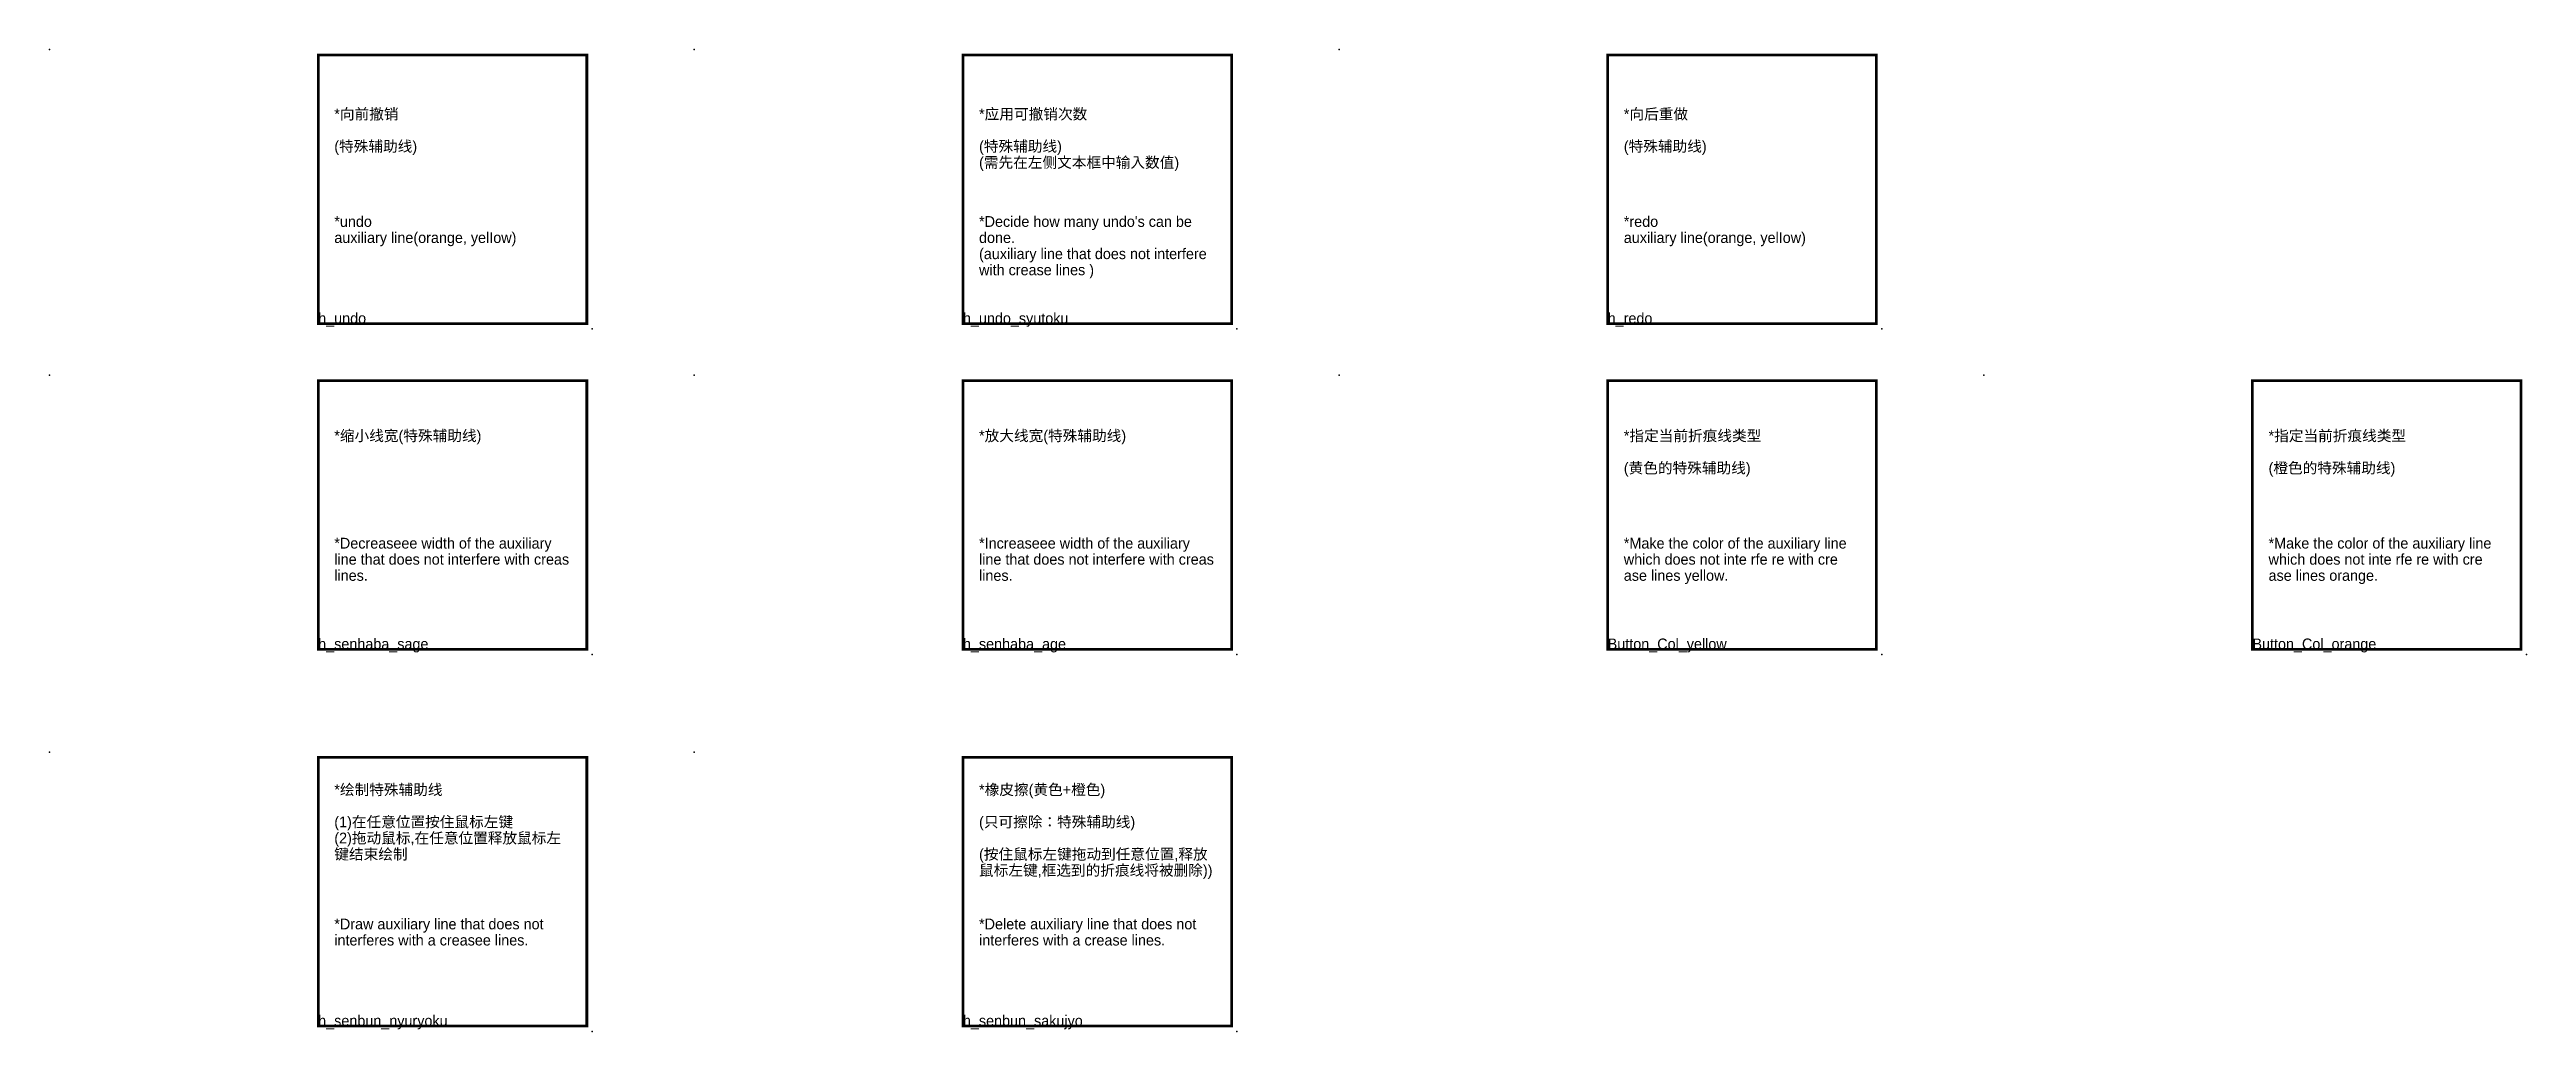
# Model space of a CAD drawing. Header units: millimetres. Extents: x -1842 to 3667, y -2745 to 2263.
# Drawn here: x 3206.3 to 3667.3, y -1871.3 to -1688.6 of the extents above; entities that cross this region are included whole.
import ezdxf

# ---------------------------------------------------------------- set-up
doc = ezdxf.new("R2010")
doc.units = ezdxf.units.MM
doc.header["$LTSCALE"] = 1000
doc.layers.add('1-中文', color=7, linetype='Continuous', lineweight=25)
doc.layers.add('2-英文', color=250, linetype='Continuous', lineweight=25)
doc.layers.add('3-图名', color=6, linetype='Continuous', plot=False, transparency=0.5)
doc.layers.add('4-图框', color=7, linetype='Continuous', true_color=0x81cde4)
doc.styles.add('kucha制图', font='')
doc.styles.get('kucha制图').set_extended_font_data('思源黑体 CN Regular')

msp = doc.modelspace()

# ---------------------------------------------------------------- texts
at = {"layer": '1-中文', "char_height": 2, "attachment_point": 1, "line_spacing_factor": 0.9, "style": 'kucha制图'}
for s, heights, insert in [('*向前撤销\\P\\P(特殊辅助线)', [0], (3259.31, -1699.57)), ('*应用可撤销次数\\P\\P(特殊辅助线)\\P(需先在左侧文本框中输入数值)', [0], (3379.31, -1699.57)), ('*向后重做\\P\\P(特殊辅助线)', [0], (3499.31, -1699.57)), ('*缩小线宽(特殊辅助线)', [0], (3259.31, -1759.43)), ('*放大线宽(特殊辅助线)', [0], (3379.31, -1759.43)), ('*指定当前折痕线类型\\P\\P(黄色的特殊辅助线)', [0], (3499.31, -1759.43)), ('*指定当前折痕线类型\\P\\P(橙色的特殊辅助线)', [0], (3619.31, -1759.43)), ('*绘制特殊辅助线\\P\\P(1)在任意位置按住鼠标左键\\P(2)拖动鼠标,在任意位置释放鼠标左键结束绘制', [20], (3259.31, -1825.29)), ('*橡皮擦(黄色+橙色)\\P\\P(只可擦除：特殊辅助线)\\P\\P(按住鼠标左键拖动到任意位置,释放鼠标左键,框选到的折痕线将被删除))', [0], (3379.31, -1825.29))]:
    msp.add_mtext_dynamic_manual_height_columns(s, width=44, gutter_width=12.5, heights=heights, dxfattribs=dict(at, insert=insert))
at = {"layer": '2-英文', "char_height": 2, "attachment_point": 1, "line_spacing_factor": 0.9, "style": 'kucha制图'}
for s, width, insert in [('*undo\\Pauxiliary line(orange, yelIow)', 44, (3259.31, -1719.57)), ("*Decide how many undo's can be done.\\P(auxiliary line that does not interfere with crease lines )", 44, (3379.31, -1719.57)), ('*redo\\Pauxiliary line(orange, yelIow)', 44, (3499.31, -1719.57)), ('*Decreaseee width of the auxiliary line that does not interfere with creas lines.', 43.8707, (3259.31, -1779.43)), ('*Increaseee width of the auxiliary line that does not interfere with creas lines.', 43.8707, (3379.31, -1779.43)), ('*Make the color of the auxiliary line which does not inte rfe re with cre ase lines yellow.', 43.8707, (3499.31, -1779.43)), ('*Make the color of the auxiliary line which does not inte rfe re with cre ase lines orange.', 43.8707, (3619.31, -1779.43)), ('*Draw auxiliary line that does not\\Pinterferes with a creasee lines.', 43.8707, (3259.31, -1850.29)), ('*Delete auxiliary line that does not interferes with a crease lines.', 44, (3379.31, -1850.29))]:
    msp.add_mtext_dynamic_manual_height_columns(s, width=width, gutter_width=12.5, heights=[0], dxfattribs=dict(at, insert=insert))

# ---------------------------------------------------------------- blocks, each defined once
blk = doc.blocks.new('*U15')
at = {"color": 0, "const_width": 0.5}
blk.add_lwpolyline([(0, -50), (50, -50), (50, 0), (0, 0)], close=True, dxfattribs=at)
at = {"color": 8}
for p in [(-50, 1), (51, -51)]:
    blk.add_point(p, dxfattribs=at)
blk = doc.blocks.new('图名')
at = {"layer": '3-图名', "ltscale": 8, "style": 'kucha制图', "flags": 8}
blk.add_attdef('图名', (0, 0), '', height=2, dxfattribs=at)

# ---------------------------------------------------------------- block references
at = {"layer": '3-图名'}
ref = msp.add_blockref('图名', (3256.31, -1739.57), dxfattribs=at)
ref.add_attrib('图名', 'h_undo', (3256.31, -1739.57), dxfattribs={"ltscale": 8, "height": 2, "style": 'kucha制图'})
ref = msp.add_blockref('图名', (3376.31, -1739.57), dxfattribs=at)
ref.add_attrib('图名', 'h_undo_syutoku', (3376.31, -1739.57), dxfattribs={"ltscale": 8, "height": 2, "style": 'kucha制图'})
ref = msp.add_blockref('图名', (3496.31, -1739.57), dxfattribs=at)
ref.add_attrib('图名', 'h_redo', (3496.31, -1739.57), dxfattribs={"ltscale": 8, "height": 2, "style": 'kucha制图'})
ref = msp.add_blockref('图名', (3256.31, -1800.17), dxfattribs=at)
ref.add_attrib('图名', 'h_senhaba_sage', (3256.31, -1800.17), dxfattribs={"ltscale": 8, "height": 2, "style": 'kucha制图'})
ref = msp.add_blockref('图名', (3376.31, -1800.17), dxfattribs=at)
ref.add_attrib('图名', 'h_senhaba_age', (3376.31, -1800.17), dxfattribs={"ltscale": 8, "height": 2, "style": 'kucha制图'})
ref = msp.add_blockref('图名', (3496.31, -1800.17), dxfattribs=at)
ref.add_attrib('图名', 'Button_Col_yellow', (3496.31, -1800.17), dxfattribs={"ltscale": 8, "height": 2, "style": 'kucha制图'})
ref = msp.add_blockref('图名', (3616.31, -1800.17), dxfattribs=at)
ref.add_attrib('图名', 'Button_Col_orange', (3616.31, -1800.17), dxfattribs={"ltscale": 8, "height": 2, "style": 'kucha制图'})
ref = msp.add_blockref('图名', (3256.31, -1870.29), dxfattribs=at)
ref.add_attrib('图名', 'h_senbun_nyuryoku', (3256.31, -1870.29), dxfattribs={"ltscale": 8, "height": 2, "style": 'kucha制图'})
ref = msp.add_blockref('图名', (3376.31, -1870.29), dxfattribs=at)
ref.add_attrib('图名', 'h_senbun_sakujyo', (3376.31, -1870.29), dxfattribs={"ltscale": 8, "height": 2, "style": 'kucha制图'})
at = {"layer": '4-图框'}
for p in [(3256.31, -1689.57), (3376.31, -1689.57), (3496.31, -1689.57), (3256.31, -1750.17), (3376.31, -1750.17), (3496.31, -1750.17), (3616.31, -1750.17), (3256.31, -1820.29), (3376.31, -1820.29)]:
    msp.add_blockref('*U15', p, dxfattribs=at)

msp.set_redraw_order([(e.dxf.handle, doc.entitydb.next_handle()) for e in msp.query("TEXT MTEXT ATTDEF DIMENSION ARC_DIMENSION")])  # texts and dimensions are drawn at this point

doc.saveas('drawing.dxf')
